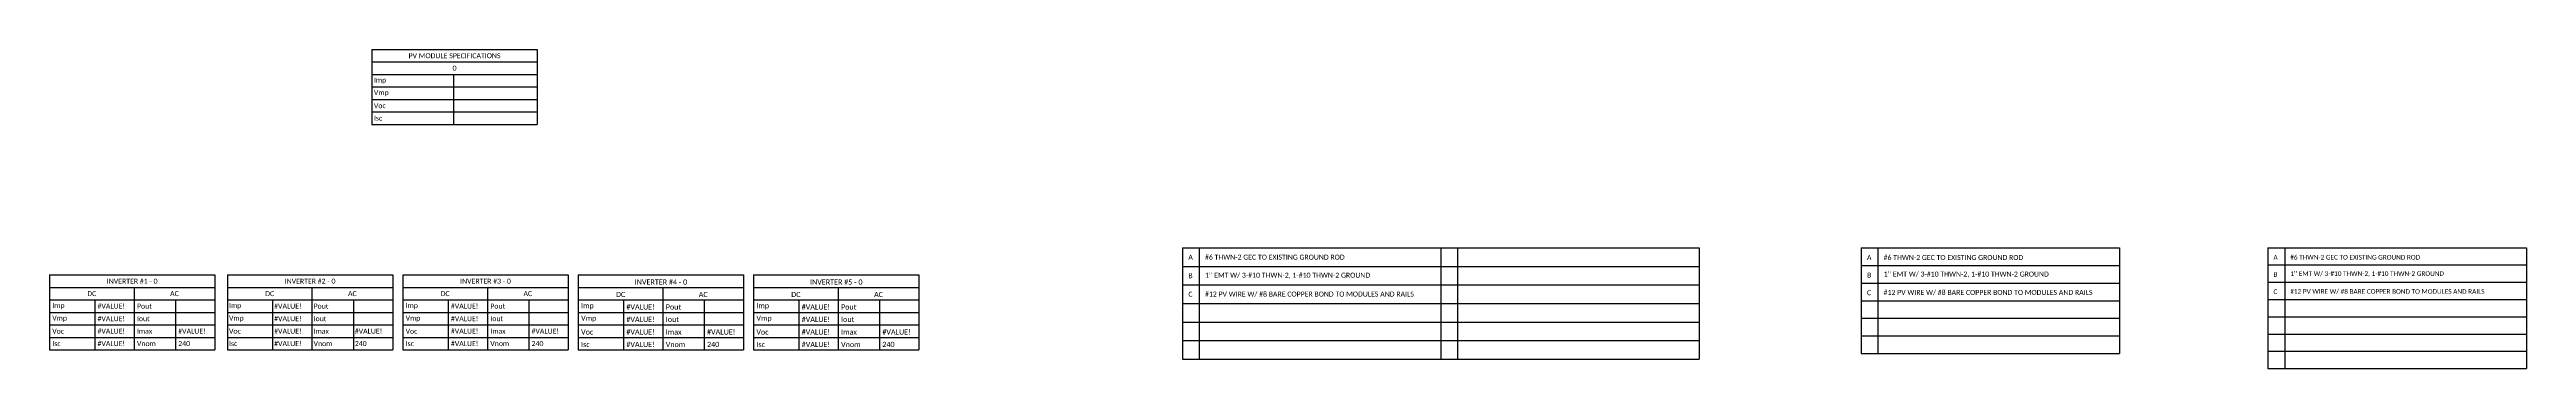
# Model space of a CAD drawing. Header units: feet. Extents: x 7172 to 13485, y 16921 to 17335.
# Drawn here: x 11774 to 13485, y 16967 to 17187 of the extents above; entities that cross this region are included whole.
import ezdxf

# ---------------------------------------------------------------- set-up
doc = ezdxf.new("R2010")
doc.units = ezdxf.units.FT
doc.header["$MEASUREMENT"] = 0
doc.layers.add('Z - TITLEBLOCK TXT', color=7, linetype='Continuous')
doc.styles.get("Standard").update_dxf_attribs({"font": 'simplex.shx'})

# ---------------------------------------------------------------- blocks, each defined once
blk = doc.blocks.new('*T43')
at = {"layer": 'Z - TITLEBLOCK TXT', "color": 0, "lineweight": -2, "transparency": 16777216}
for p, q in [((0, 0), (114.2, 0)), ((0, 0), (0, -51.7)), ((114.2, 0), (114.2, -51.7)), ((0, -8.6), (114.2, -8.6)), ((58.4, -8.6), (58.4, -51.7)), ((0, -17.2), (114.2, -17.2)), ((0, -25.9), (114.2, -25.9)), ((31.2, -17.2), (31.2, -51.7)), ((87, -17.2), (87, -51.7)), ((0, -34.5), (114.2, -34.5)), ((0, -43.1), (114.2, -43.1)), ((0, -51.7), (114.2, -51.7))]:
    blk.add_line(p, q, dxfattribs=at)
at = {"layer": 'Z - TITLEBLOCK TXT', "color": 0, "linetype": 'Continuous', "transparency": 16777216, "char_height": 3.454}
for s, insert, width, attachment_point in [('{\\fCalibri|b0|i0|c0;DC', (29.2, -12.9), 54.576, 5), ('{\\fCalibri|b0|i0|c0;INVERTER #1 - 0', (57.1, -4.3), 110.329, 5), ('{\\fCalibri|b0|i0|c0;AC', (86.3, -12.9), 51.898, 5), ('{\\fCalibri|b0|i0|c0;Vmp', (1.9, -30.2), 27.368, 4), ('{\\fCalibri|b0|i0|c0;Imp', (1.9, -21.5), 27.368, 4), ('{\\fCalibri|b0|i0|c0;#VALUE!', (33.2, -21.5), 23.351, 4), ('{\\fCalibri|b0|i0|c0;#VALUE!', (33.2, -30.2), 23.351, 4), ('{\\fCalibri|b0|i0|c0;Pout', (60.4, -21.5), 24.69, 4), ('{\\fCalibri|b0|i0|c0;Iout', (60.4, -30.2), 24.69, 4), ('{\\fCalibri|b0|i0|c0;', (88.9, -21.5), 23.351, 4), ('{\\fCalibri|b0|i0|c0;', (88.9, -30.2), 23.351, 4), ('{\\fCalibri|b0|i0|c0;Voc', (1.9, -38.8), 27.368, 4), ('{\\fCalibri|b0|i0|c0;Isc', (1.9, -47.4), 27.368, 4), ('{\\fCalibri|b0|i0|c0;#VALUE!', (33.2, -38.8), 23.351, 4), ('{\\fCalibri|b0|i0|c0;#VALUE!', (33.2, -47.4), 23.351, 4), ('{\\fCalibri|b0|i0|c0;Vnom', (60.4, -47.4), 24.69, 4), ('{\\fCalibri|b0|i0|c0;Imax', (60.4, -38.8), 24.69, 4), ('{\\fCalibri|b0|i0|c0;#VALUE!', (88.9, -38.8), 23.351, 4), ('{\\fCalibri|b0|i0|c0;240', (88.9, -47.4), 23.351, 4)]:
    blk.add_mtext(s, dxfattribs=dict(at, insert=insert, width=width, attachment_point=attachment_point))
blk = doc.blocks.new('*T44')
at = {"layer": 'Z - TITLEBLOCK TXT', "color": 0, "lineweight": -2, "transparency": 16777216}
for p, q in [((0, 0), (114.2, 0)), ((0, 0), (0, -51.7)), ((114.2, 0), (114.2, -51.7)), ((0, -8.6), (114.2, -8.6)), ((58.4, -8.6), (58.4, -51.7)), ((0, -17.2), (114.2, -17.2)), ((0, -25.9), (114.2, -25.9)), ((31.2, -17.2), (31.2, -51.7)), ((87, -17.2), (87, -51.7)), ((0, -34.5), (114.2, -34.5)), ((0, -43.1), (114.2, -43.1)), ((0, -51.7), (114.2, -51.7))]:
    blk.add_line(p, q, dxfattribs=at)
at = {"layer": 'Z - TITLEBLOCK TXT', "color": 0, "linetype": 'Continuous', "transparency": 16777216, "char_height": 3.454}
for s, insert, width, attachment_point in [('{\\fCalibri|b0|i0|c0;DC', (29.2, -12.9), 56.301, 5), ('{\\fCalibri|b0|i0|c0;INVERTER #2 - 0', (57.1, -4.3), 112.055, 5), ('{\\fCalibri|b0|i0|c0;AC', (86.3, -12.9), 53.623, 5), ('{\\fCalibri|b0|i0|c0;Vmp', (1.1, -30.2), 29.094, 4), ('{\\fCalibri|b0|i0|c0;Imp', (1.1, -21.5), 29.094, 4), ('{\\fCalibri|b0|i0|c0;#VALUE!', (32.3, -21.5), 25.077, 4), ('{\\fCalibri|b0|i0|c0;#VALUE!', (32.3, -30.2), 25.077, 4), ('{\\fCalibri|b0|i0|c0;Pout', (59.5, -21.5), 26.416, 4), ('{\\fCalibri|b0|i0|c0;Iout', (59.5, -30.2), 26.416, 4), ('{\\fCalibri|b0|i0|c0;', (88, -21.5), 25.077, 4), ('{\\fCalibri|b0|i0|c0;', (88, -30.2), 25.077, 4), ('{\\fCalibri|b0|i0|c0;Voc', (1.1, -38.8), 29.094, 4), ('{\\fCalibri|b0|i0|c0;Isc', (1.1, -47.4), 29.094, 4), ('{\\fCalibri|b0|i0|c0;#VALUE!', (32.3, -38.8), 25.077, 4), ('{\\fCalibri|b0|i0|c0;#VALUE!', (32.3, -47.4), 25.077, 4), ('{\\fCalibri|b0|i0|c0;Vnom', (59.5, -47.4), 26.416, 4), ('{\\fCalibri|b0|i0|c0;Imax', (59.5, -38.8), 26.416, 4), ('{\\fCalibri|b0|i0|c0;#VALUE!', (88, -38.8), 25.077, 4), ('{\\fCalibri|b0|i0|c0;240', (88, -47.4), 25.077, 4)]:
    blk.add_mtext(s, dxfattribs=dict(at, insert=insert, width=width, attachment_point=attachment_point))
blk = doc.blocks.new('*T45')
at = {"layer": 'Z - TITLEBLOCK TXT', "color": 0, "lineweight": -2, "transparency": 16777216}
for p, q in [((0, 0), (114.2, 0)), ((0, 0), (0, -51.7)), ((114.2, 0), (114.2, -51.7)), ((0, -8.6), (114.2, -8.6)), ((58.4, -8.6), (58.4, -51.7)), ((0, -17.2), (114.2, -17.2)), ((0, -25.9), (114.2, -25.9)), ((31.2, -17.2), (31.2, -51.7)), ((87, -17.2), (87, -51.7)), ((0, -34.5), (114.2, -34.5)), ((0, -43.1), (114.2, -43.1)), ((0, -51.7), (114.2, -51.7))]:
    blk.add_line(p, q, dxfattribs=at)
at = {"layer": 'Z - TITLEBLOCK TXT', "color": 0, "linetype": 'Continuous', "transparency": 16777216, "char_height": 3.454}
for s, insert, width, attachment_point in [('{\\fCalibri|b0|i0|c0;DC', (29.2, -12.9), 54.576, 5), ('{\\fCalibri|b0|i0|c0;INVERTER #3 - 0', (57.1, -4.3), 110.329, 5), ('{\\fCalibri|b0|i0|c0;AC', (86.3, -12.9), 51.898, 5), ('{\\fCalibri|b0|i0|c0;Vmp', (1.9, -30.2), 27.368, 4), ('{\\fCalibri|b0|i0|c0;Imp', (1.9, -21.5), 27.368, 4), ('{\\fCalibri|b0|i0|c0;#VALUE!', (33.2, -21.5), 23.351, 4), ('{\\fCalibri|b0|i0|c0;#VALUE!', (33.2, -30.2), 23.351, 4), ('{\\fCalibri|b0|i0|c0;Pout', (60.4, -21.5), 24.69, 4), ('{\\fCalibri|b0|i0|c0;Iout', (60.4, -30.2), 24.69, 4), ('{\\fCalibri|b0|i0|c0;', (88.9, -21.5), 23.351, 4), ('{\\fCalibri|b0|i0|c0;', (88.9, -30.2), 23.351, 4), ('{\\fCalibri|b0|i0|c0;Voc', (1.9, -38.8), 27.368, 4), ('{\\fCalibri|b0|i0|c0;Isc', (1.9, -47.4), 27.368, 4), ('{\\fCalibri|b0|i0|c0;#VALUE!', (33.2, -38.8), 23.351, 4), ('{\\fCalibri|b0|i0|c0;#VALUE!', (33.2, -47.4), 23.351, 4), ('{\\fCalibri|b0|i0|c0;Vnom', (60.4, -47.4), 24.69, 4), ('{\\fCalibri|b0|i0|c0;Imax', (60.4, -38.8), 24.69, 4), ('{\\fCalibri|b0|i0|c0;#VALUE!', (88.9, -38.8), 23.351, 4), ('{\\fCalibri|b0|i0|c0;240', (88.9, -47.4), 23.351, 4)]:
    blk.add_mtext(s, dxfattribs=dict(at, insert=insert, width=width, attachment_point=attachment_point))
blk = doc.blocks.new('*T46')
at = {"layer": 'Z - TITLEBLOCK TXT', "color": 0, "lineweight": -2, "transparency": 16777216}
for p, q in [((0, 0), (114.2, 0)), ((0, 0), (0, -51.7)), ((114.2, 0), (114.2, -51.7)), ((0, -8.6), (114.2, -8.6)), ((0, -17.2), (114.2, -17.2)), ((0, -25.8), (114.2, -25.8)), ((56.4, -17.2), (56.4, -51.7)), ((0, -34.5), (114.2, -34.5)), ((0, -43.1), (114.2, -43.1)), ((0, -51.7), (114.2, -51.7))]:
    blk.add_line(p, q, dxfattribs=at)
at = {"layer": 'Z - TITLEBLOCK TXT', "color": 0, "linetype": 'Continuous', "transparency": 16777216, "char_height": 3.454}
for s, insert, width, attachment_point in [('{\\fCalibri|b0|i0|c0;PV MODULE SPECIFICATIONS', (57.1, -4.3), 111.433, 5), ('{\\fCalibri|b0|i0|c0;0', (57.1, -12.9), 111.433, 5), ('{\\fCalibri|b0|i0|c0;Vmp', (1.4, -30.2), 53.655, 4), ('{\\fCalibri|b0|i0|c0;Imp', (1.4, -21.5), 53.655, 4), ('{\\fCalibri|b0|i0|c0;', (57.8, -21.5), 55.025, 4), ('{\\fCalibri|b0|i0|c0;', (57.8, -30.2), 55.025, 4), ('{\\fCalibri|b0|i0|c0;Voc', (1.4, -38.8), 53.655, 4), ('{\\fCalibri|b0|i0|c0;Isc', (1.4, -47.4), 53.655, 4), ('{\\fCalibri|b0|i0|c0;', (57.8, -38.8), 55.025, 4), ('{\\fCalibri|b0|i0|c0;', (57.8, -47.4), 55.025, 4)]:
    blk.add_mtext(s, dxfattribs=dict(at, insert=insert, width=width, attachment_point=attachment_point))
blk = doc.blocks.new('*T47')
at = {"linetype": 'ByBlock', "lineweight": -2, "transparency": 16777216}
for p, q in [((0, 0), (178.5, 0)), ((0, 0), (0, -73)), ((11.6, 0), (11.6, -73)), ((178.5, 0), (178.5, -73)), ((0, -12.1), (178.5, -12.1)), ((0, -24.3), (178.5, -24.3)), ((0, -36.5), (178.5, -36.5)), ((0, -48.6), (178.5, -48.6)), ((0, -60.8), (178.5, -60.8)), ((0, -73), (178.5, -73))]:
    blk.add_line(p, q, dxfattribs=at)
at = {"color": 0, "linetype": 'Continuous', "transparency": 16777216, "char_height": 3.454, "attachment_point": 7}
for s, insert, width in [('{\\fCalibri|b0|i0|c0;A', (4.1, -8.4), 3.454), ('{\\fCalibri|b0|i0|c0;B', (4.1, -20.5), 3.454), ('{\\fCalibri|b0|i0|c0;#6 THWN-2 GEC TO EXISTING GROUND ROD', (15.6, -8.4), 158.81), ("{\\fCalibri|b0|i0|c0;1'' EMT W/ 3-#10 THWN-2, 1-#10 THWN-2 GROUND", (15.6, -20.5), 158.81), ('{\\fCalibri|b0|i0|c0;C', (4.1, -32.7), 3.454), ('{\\fCalibri|b0|i0|c0;#12 PV WIRE W/ #8 BARE COPPER BOND TO MODULES AND RAILS', (15.6, -32.7), 158.81), ('{\\fCalibri|b0|i0|c0;', (4.1, -44.9), 3.454), ('{\\fCalibri|b0|i0|c0;', (15.6, -44.9), 158.81), ('{\\fCalibri|b0|i0|c0;', (4.1, -57.1), 3.454), ('{\\fCalibri|b0|i0|c0;', (15.6, -57.1), 158.81), ('{\\fCalibri|b0|i0|c0;', (4.1, -69.2), 3.454), ('{\\fCalibri|b0|i0|c0;', (15.6, -69.2), 158.81)]:
    blk.add_mtext(s, dxfattribs=dict(at, insert=insert, width=width))
blk = doc.blocks.new('*T48')
at = {"linetype": 'ByBlock', "lineweight": -2, "transparency": 16777216}
for p, q in [((0, 0), (357, 0)), ((0, 0), (0, -76.8)), ((11.6, 0), (11.6, -76.8)), ((178.5, 0), (178.5, -76.8)), ((190.1, 0), (190.1, -76.8)), ((357, 0), (357, -76.8)), ((0, -12.8), (357, -12.8)), ((0, -25.6), (357, -25.6)), ((0, -38.4), (357, -38.4)), ((0, -51.2), (357, -51.2)), ((0, -64), (357, -64)), ((0, -76.8), (357, -76.8))]:
    blk.add_line(p, q, dxfattribs=at)
at = {"color": 0, "linetype": 'Continuous', "transparency": 16777216, "char_height": 3.454, "attachment_point": 4}
for s, insert, width in [('{\\fCalibri|b0|i0|c0;A', (4.1, -6.4), 3.454), ('{\\fCalibri|b0|i0|c0;#6 THWN-2 GEC TO EXISTING GROUND ROD', (15.6, -6.4), 158.803), ("{\\fCalibri|b0|i0|c0;1'' EMT W/ 3-#10 THWN-2, 1-#10 THWN-2 GROUND", (15.6, -19.2), 158.803), ('{\\fCalibri|b0|i0|c0;', (182.6, -6.4), 3.454), ('{\\fCalibri|b0|i0|c0;', (194.2, -6.4), 158.81), ('{\\fCalibri|b0|i0|c0;C', (4.1, -32), 3.454), ('{\\fCalibri|b0|i0|c0;B', (4.1, -19.2), 3.454), ('{\\fCalibri|b0|i0|c0;#12 PV WIRE W/ #8 BARE COPPER BOND TO MODULES AND RAILS', (15.6, -32), 158.803), ('{\\fCalibri|b0|i0|c0;', (182.6, -19.2), 3.454), ('{\\fCalibri|b0|i0|c0;', (182.6, -32), 3.454), ('{\\fCalibri|b0|i0|c0;', (194.2, -19.2), 158.81), ('{\\fCalibri|b0|i0|c0;', (194.2, -32), 158.81), ('{\\fCalibri|b0|i0|c0;', (4.1, -44.8), 3.454), ('{\\fCalibri|b0|i0|c0;', (15.6, -44.8), 158.803), ('{\\fCalibri|b0|i0|c0;', (182.6, -44.8), 3.454), ('{\\fCalibri|b0|i0|c0;', (194.2, -44.8), 158.81), ('{\\fCalibri|b0|i0|c0;', (4.1, -57.6), 3.454), ('{\\fCalibri|b0|i0|c0;', (15.6, -57.6), 158.803), ('{\\fCalibri|b0|i0|c0;', (182.6, -57.6), 3.454), ('{\\fCalibri|b0|i0|c0;', (194.2, -57.6), 158.81), ('{\\fCalibri|b0|i0|c0;', (4.1, -70.4), 3.454), ('{\\fCalibri|b0|i0|c0;', (15.6, -70.4), 158.803), ('{\\fCalibri|b0|i0|c0;', (182.6, -70.4), 3.454), ('{\\fCalibri|b0|i0|c0;', (194.2, -70.4), 158.81)]:
    blk.add_mtext(s, dxfattribs=dict(at, insert=insert, width=width))
blk = doc.blocks.new('*T49')
at = {"linetype": 'ByBlock', "lineweight": -2, "transparency": 16777216}
for p, q in [((0, 0), (178.5, 0)), ((0, 0), (0, -83.3)), ((11.6, 0), (11.6, -83.3)), ((178.5, 0), (178.5, -83.3)), ((0, -11.8), (178.5, -11.8)), ((0, -23.7), (178.5, -23.7)), ((0, -35.7), (178.5, -35.7)), ((0, -47.6), (178.5, -47.6)), ((0, -59.5), (178.5, -59.5)), ((0, -71.4), (178.5, -71.4)), ((0, -83.3), (178.5, -83.3))]:
    blk.add_line(p, q, dxfattribs=at)
at = {"color": 0, "linetype": 'Continuous', "transparency": 16777216, "char_height": 3.212, "attachment_point": 7}
for s, insert, width in [('{\\fCalibri|b0|i0|c0;A', (3.8, -8.1), 4.025), ('{\\fCalibri|b0|i0|c0;B', (3.8, -20), 4.025), ('{\\fCalibri|b0|i0|c0;#6 THWN-2 GEC TO EXISTING GROUND ROD', (15.4, -8.1), 159.38), ("{\\fCalibri|b0|i0|c0;1'' EMT W/ 3-#10 THWN-2, 1-#10 THWN-2 GROUND", (15.4, -20), 159.38), ('{\\fCalibri|b0|i0|c0;C', (3.8, -31.9), 4.025), ('{\\fCalibri|b0|i0|c0;#12 PV WIRE W/ #8 BARE COPPER BOND TO MODULES AND RAILS', (15.4, -31.9), 159.38), ('{\\fCalibri|b0|i0|c0;', (3.8, -43.8), 4.025), ('{\\fCalibri|b0|i0|c0;', (15.4, -43.8), 159.38), ('{\\fCalibri|b0|i0|c0;', (3.8, -55.7), 4.025), ('{\\fCalibri|b0|i0|c0;', (3.8, -67.6), 4.025), ('{\\fCalibri|b0|i0|c0;', (15.4, -55.7), 159.38), ('{\\fCalibri|b0|i0|c0;', (15.4, -67.6), 159.38), ('{\\fCalibri|b0|i0|c0;', (3.8, -79.5), 4.025), ('{\\fCalibri|b0|i0|c0;', (15.4, -79.5), 159.38)]:
    blk.add_mtext(s, dxfattribs=dict(at, insert=insert, width=width))
blk = doc.blocks.new('*T50')
at = {"color": 9, "linetype": 'ByBlock', "lineweight": 30, "true_color": 0xa7bfde, "transparency": 16777216}
blk.add_line((0, 0), (114.2, 0), dxfattribs=at)
at = {"color": 0, "linetype": 'ByBlock', "lineweight": -2, "transparency": 16777216}
for p, q in [((0, 0), (0, -51.7)), ((114.2, 0), (114.2, -51.7)), ((0, -8.6), (114.2, -8.6)), ((58.4, -8.6), (58.4, -51.7)), ((0, -17.2), (114.2, -17.2)), ((0, -25.9), (114.2, -25.9)), ((31.2, -17.2), (31.2, -51.7)), ((87, -17.2), (87, -51.7)), ((0, -34.5), (114.2, -34.5)), ((0, -43.1), (114.2, -43.1)), ((0, -51.7), (114.2, -51.7))]:
    blk.add_line(p, q, dxfattribs=at)
at = {"color": 0, "transparency": 16777216, "char_height": 3.571}
for s, insert, width, attachment_point in [('{\\fCalibri|b0|i0|c0;DC', (29.2, -15.3), 54.576, 8), ('{\\fCalibri|b0|i0|c0;INVERTER #4 - 0', (57.1, -6.7), 110.329, 8), ('{\\fCalibri|b0|i0|c0;AC', (86.3, -15.3), 51.898, 8), ('{\\fCalibri|b0|i0|c0;Vmp', (1.9, -32.5), 27.368, 7), ('{\\fCalibri|b0|i0|c0;Imp', (1.9, -23.9), 27.368, 7), ('{\\fCalibri|b0|i0|c0;#VALUE!', (33.2, -23.9), 23.351, 7), ('{\\fCalibri|b0|i0|c0;#VALUE!', (33.2, -32.5), 23.351, 7), ('{\\fCalibri|b0|i0|c0;Pout', (60.4, -23.9), 24.69, 7), ('{\\fCalibri|b0|i0|c0;Iout', (60.4, -32.5), 24.69, 7), ('{\\fCalibri|b0|i0|c0;', (88.9, -23.9), 23.351, 7), ('{\\fCalibri|b0|i0|c0;', (88.9, -32.5), 23.351, 7), ('{\\fCalibri|b0|i0|c0;Voc', (1.9, -41.2), 27.368, 7), ('{\\fCalibri|b0|i0|c0;Isc', (1.9, -49.8), 27.368, 7), ('{\\fCalibri|b0|i0|c0;#VALUE!', (33.2, -41.2), 23.351, 7), ('{\\fCalibri|b0|i0|c0;#VALUE!', (33.2, -49.8), 23.351, 7), ('{\\fCalibri|b0|i0|c0;Vnom', (60.4, -49.8), 24.69, 7), ('{\\fCalibri|b0|i0|c0;Imax', (60.4, -41.2), 24.69, 7), ('{\\fCalibri|b0|i0|c0;#VALUE!', (88.9, -41.2), 23.351, 7), ('{\\fCalibri|b0|i0|c0;240', (88.9, -49.8), 23.351, 7)]:
    blk.add_mtext(s, dxfattribs=dict(at, insert=insert, width=width, attachment_point=attachment_point))
blk = doc.blocks.new('*T51')
at = {"color": 9, "linetype": 'ByBlock', "lineweight": 30, "true_color": 0xa7bfde, "transparency": 16777216}
blk.add_line((0, 0), (114.2, 0), dxfattribs=at)
at = {"color": 0, "linetype": 'ByBlock', "lineweight": -2, "transparency": 16777216}
for p, q in [((0, 0), (0, -51.7)), ((114.2, 0), (114.2, -51.7)), ((0, -8.6), (114.2, -8.6)), ((58.4, -8.6), (58.4, -51.7)), ((0, -17.2), (114.2, -17.2)), ((0, -25.9), (114.2, -25.9)), ((31.2, -17.2), (31.2, -51.7)), ((87, -17.2), (87, -51.7)), ((0, -34.5), (114.2, -34.5)), ((0, -43.1), (114.2, -43.1)), ((0, -51.7), (114.2, -51.7))]:
    blk.add_line(p, q, dxfattribs=at)
at = {"color": 0, "transparency": 16777216, "char_height": 3.571}
for s, insert, width, attachment_point in [('{\\fCalibri|b0|i0|c0;DC', (29.2, -15.3), 54.576, 8), ('{\\fCalibri|b0|i0|c0;INVERTER #5 - 0', (57.1, -6.7), 110.329, 8), ('{\\fCalibri|b0|i0|c0;AC', (86.3, -15.3), 51.898, 8), ('{\\fCalibri|b0|i0|c0;Vmp', (1.9, -32.5), 27.368, 7), ('{\\fCalibri|b0|i0|c0;Imp', (1.9, -23.9), 27.368, 7), ('{\\fCalibri|b0|i0|c0;#VALUE!', (33.2, -23.9), 23.351, 7), ('{\\fCalibri|b0|i0|c0;#VALUE!', (33.2, -32.5), 23.351, 7), ('{\\fCalibri|b0|i0|c0;Pout', (60.4, -23.9), 24.69, 7), ('{\\fCalibri|b0|i0|c0;Iout', (60.4, -32.5), 24.69, 7), ('{\\fCalibri|b0|i0|c0;', (88.9, -23.9), 23.351, 7), ('{\\fCalibri|b0|i0|c0;', (88.9, -32.5), 23.351, 7), ('{\\fCalibri|b0|i0|c0;Voc', (1.9, -41.2), 27.368, 7), ('{\\fCalibri|b0|i0|c0;Isc', (1.9, -49.8), 27.368, 7), ('{\\fCalibri|b0|i0|c0;#VALUE!', (33.2, -41.2), 23.351, 7), ('{\\fCalibri|b0|i0|c0;#VALUE!', (33.2, -49.8), 23.351, 7), ('{\\fCalibri|b0|i0|c0;Vnom', (60.4, -49.8), 24.69, 7), ('{\\fCalibri|b0|i0|c0;Imax', (60.4, -41.2), 24.69, 7), ('{\\fCalibri|b0|i0|c0;#VALUE!', (88.9, -41.2), 23.351, 7), ('{\\fCalibri|b0|i0|c0;240', (88.9, -49.8), 23.351, 7)]:
    blk.add_mtext(s, dxfattribs=dict(at, insert=insert, width=width, attachment_point=attachment_point))

msp = doc.modelspace()

# ---------------------------------------------------------------- block references
for name, p in [('*T46', (11996.4, 17187.2)), ('*T48', (12556.3, 17050.2)), ('*T47', (13025.1, 17050.2)), ('*T49', (13306.2, 17050.2)), ('*T43', (11773.7, 17031.5)), ('*T44', (11896.6, 17031.5)), ('*T45', (12017.8, 17031.5)), ('*T50', (12139, 17031.5)), ('*T51', (12260.1, 17031.5))]:
    msp.add_blockref(name, p)

doc.saveas('drawing.dxf')
